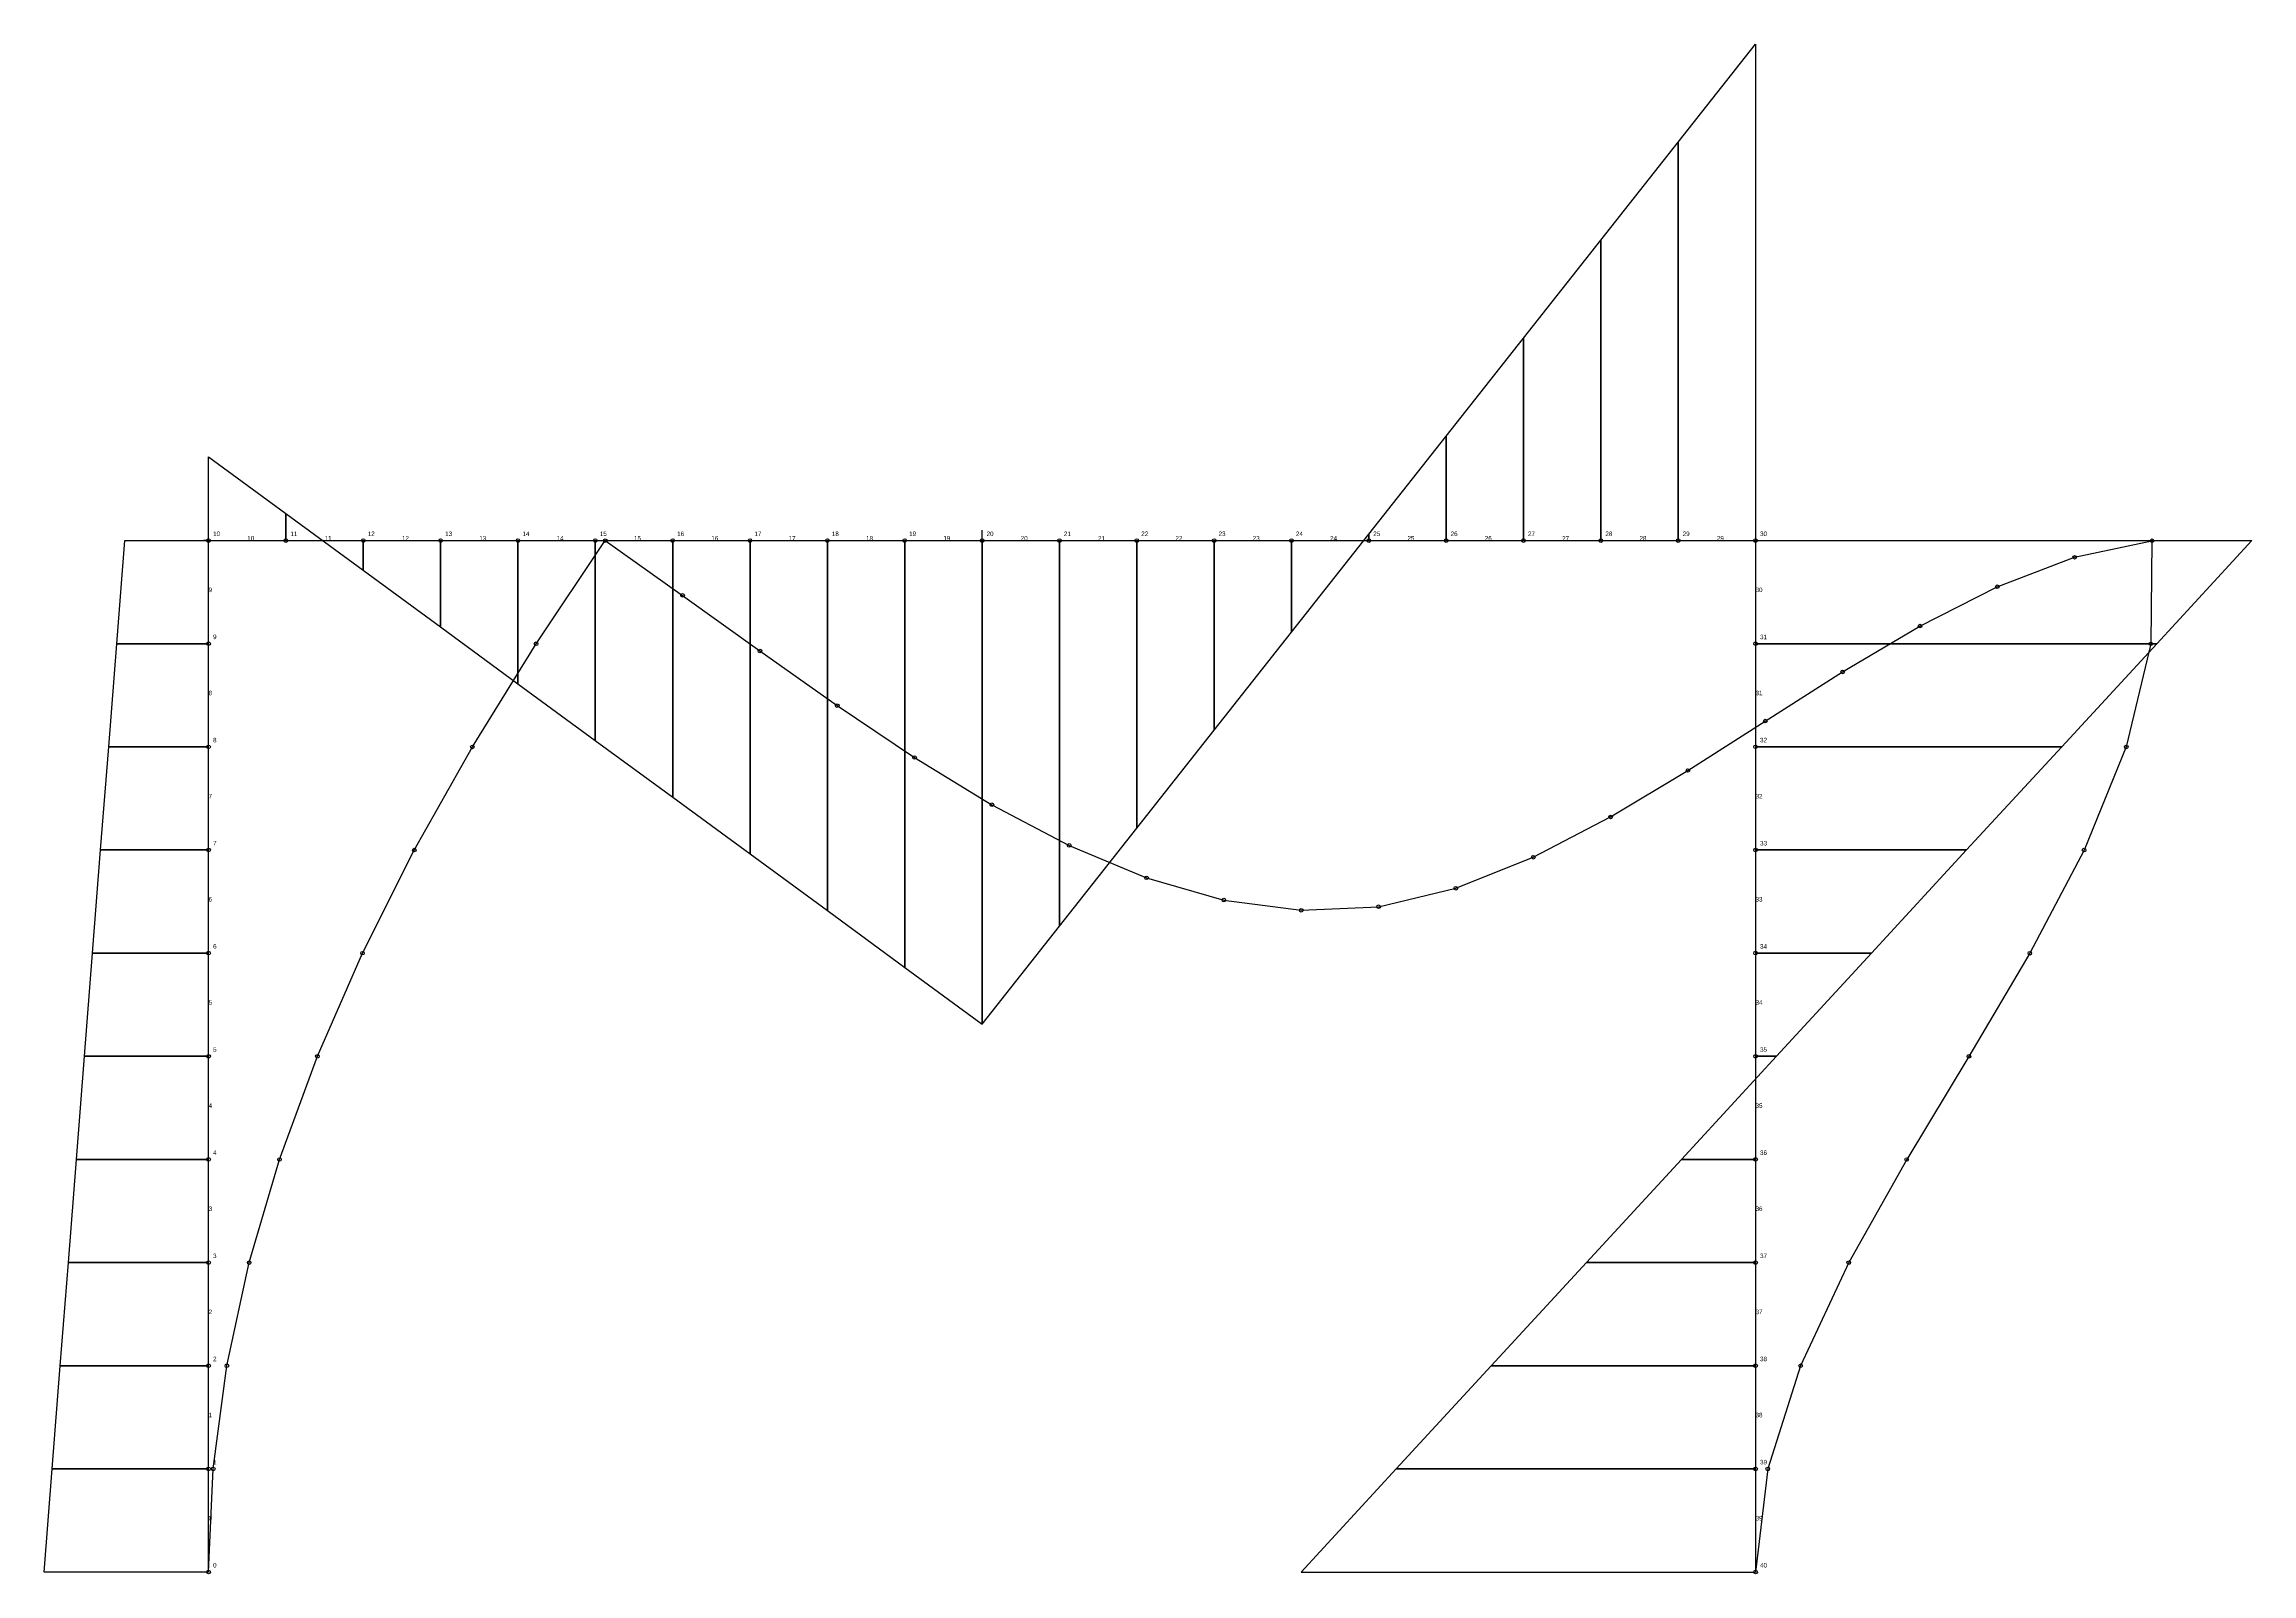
# Model space of a CAD drawing. Header units: metres. Extents: x -32 to 396, y 0 to 296.
import ezdxf

# ---------------------------------------------------------------- set-up
doc = ezdxf.new("R2010")
doc.units = ezdxf.units.M

msp = doc.modelspace()

# ---------------------------------------------------------------- linework, layer by layer
at = {"layer": 'BMD', "color": 4}
for p, q in [((285, 277.244), (300, 296.244)), ((300, 296.244), (300, 200)), ((270, 258.245), (285, 277.244)), ((285, 277.244), (285, 200)), ((285, 200), (285, 277.244)), ((255, 239.245), (270, 258.245)), ((270, 258.245), (270, 200)), ((270, 200), (270, 258.245)), ((240, 220.245), (255, 239.245)), ((255, 239.245), (255, 200)), ((255, 200), (255, 239.245)), ((225, 201.245), (240, 220.245)), ((240, 220.245), (240, 200)), ((240, 200), (240, 220.245)), ((0, 200), (0, 216.247)), ((0, 216.247), (15, 205.247)), ((15, 205.247), (15, 200)), ((15, 200), (15, 205.247)), ((15, 205.247), (30, 194.247)), ((210, 182.245), (225, 201.245)), ((225, 201.245), (225, 200)), ((225, 200), (225, 201.245)), ((-17.8108, 180), (-16.2468, 200)), ((-16.2468, 200), (0, 200)), ((30, 194.247), (30, 200)), ((30, 200), (30, 194.247)), ((45, 183.246), (45, 200)), ((45, 200), (45, 183.246)), ((60, 172.246), (60, 200)), ((60, 200), (60, 172.246)), ((75, 161.246), (75, 200)), ((75, 200), (75, 161.246)), ((90, 150.246), (90, 200)), ((90, 200), (90, 150.246)), ((105, 139.246), (105, 200)), ((105, 200), (105, 139.246)), ((120, 128.246), (120, 200)), ((120, 200), (120, 128.246)), ((135, 117.246), (135, 200)), ((135, 200), (135, 117.246)), ((150, 106.246), (150, 200)), ((150, 200), (150, 106.246)), ((165, 125.245), (165, 200)), ((165, 200), (165, 125.245)), ((180, 144.245), (180, 200)), ((180, 200), (180, 144.245)), ((195, 163.245), (195, 200)), ((195, 200), (195, 163.245)), ((210, 182.245), (210, 200)), ((210, 200), (210, 182.245)), ((300, 200), (396.244, 200)), ((396.244, 200), (377.808, 180)), ((30, 194.247), (45, 183.246)), ((-19.3749, 160), (-17.8108, 180)), ((-17.8108, 180), (0, 180)), ((0, 180), (-17.8108, 180)), ((45, 183.246), (60, 172.246)), ((195, 163.245), (210, 182.245)), ((377.808, 180), (300, 180)), ((300, 180), (377.808, 180)), ((377.808, 180), (359.372, 160)), ((60, 172.246), (75, 161.246)), ((180, 144.245), (195, 163.245)), ((-20.9389, 140), (-19.3749, 160)), ((-19.3749, 160), (0, 160)), ((0, 160), (-19.3749, 160)), ((75, 161.246), (90, 150.246)), ((359.372, 160), (300, 160)), ((300, 160), (359.372, 160)), ((359.372, 160), (340.937, 140)), ((90, 150.246), (105, 139.246)), ((165, 125.245), (180, 144.245)), ((-22.503, 120), (-20.9389, 140)), ((-20.9389, 140), (0, 140)), ((0, 140), (-20.9389, 140)), ((105, 139.246), (120, 128.246)), ((340.937, 140), (300, 140)), ((300, 140), (340.937, 140)), ((340.937, 140), (322.501, 120)), ((120, 128.246), (135, 117.246)), ((150, 106.246), (165, 125.245)), ((-24.067, 100), (-22.503, 120)), ((-22.503, 120), (0, 120)), ((0, 120), (-22.503, 120)), ((322.501, 120), (300, 120)), ((300, 120), (322.501, 120)), ((322.501, 120), (304.065, 100)), ((135, 117.246), (150, 106.246)), ((-25.6311, 80), (-24.067, 100)), ((-24.067, 100), (0, 100)), ((0, 100), (-24.067, 100)), ((304.065, 100), (285.629, 80)), ((304.065, 100), (300, 100)), ((300, 100), (304.065, 100)), ((-27.1951, 60), (-25.6311, 80)), ((-25.6311, 80), (0, 80)), ((0, 80), (-25.6311, 80)), ((285.629, 80), (267.193, 60)), ((285.629, 80), (300, 80)), ((300, 80), (285.629, 80)), ((-28.7592, 40), (-27.1951, 60)), ((-27.1951, 60), (0, 60)), ((0, 60), (-27.1951, 60)), ((267.193, 60), (248.757, 40)), ((267.193, 60), (300, 60)), ((300, 60), (267.193, 60)), ((-30.3232, 20), (-28.7592, 40)), ((-28.7592, 40), (0, 40)), ((0, 40), (-28.7592, 40)), ((248.757, 40), (230.321, 20)), ((248.757, 40), (300, 40)), ((300, 40), (248.757, 40)), ((-31.8873, 0), (-30.3232, 20)), ((-30.3232, 20), (0, 20)), ((0, 20), (-30.3232, 20)), ((230.321, 20), (211.885, 0)), ((230.321, 20), (300, 20)), ((300, 20), (230.321, 20)), ((0, 0), (-31.8873, 0)), ((211.885, 0), (300, 0))]:
    msp.add_line(p, q, dxfattribs=at)
at = {"layer": 'Deflected', "color": 1}
for p, q in [((63.518, 179.984), (76.914, 199.982)), ((76.914, 199.982), (91.9123, 189.368)), ((361.882, 196.752), (376.88, 199.969)), ((376.88, 199.969), (376.626, 179.972)), ((346.883, 191.03), (361.882, 196.752)), ((91.9123, 189.368), (106.911, 178.584)), ((331.885, 183.419), (346.883, 191.03)), ((51.1492, 159.986), (63.518, 179.984)), ((316.887, 174.534), (331.885, 183.419)), ((376.626, 179.972), (371.885, 159.975)), ((106.911, 178.584), (121.909, 167.987)), ((301.888, 164.993), (316.887, 174.534)), ((121.909, 167.987), (136.907, 157.933)), ((286.89, 155.411), (301.888, 164.993)), ((39.8977, 139.987), (51.1492, 159.986)), ((371.885, 159.975), (363.72, 139.978)), ((136.907, 157.933), (151.906, 148.78)), ((271.892, 146.405), (286.89, 155.411)), ((151.906, 148.78), (166.904, 140.884)), ((256.894, 138.592), (271.892, 146.405)), ((29.8538, 119.989), (39.8977, 139.987)), ((166.904, 140.884), (181.902, 134.601)), ((241.895, 132.587), (256.894, 138.592)), ((363.72, 139.978), (353.194, 119.981)), ((181.902, 134.601), (196.9, 130.29)), ((196.9, 130.29), (211.899, 128.306)), ((211.899, 128.306), (226.897, 129.007)), ((226.897, 129.007), (241.895, 132.587)), ((21.1076, 99.991), (29.8538, 119.989)), ((353.194, 119.981), (341.37, 99.9844)), ((13.7494, 79.9928), (21.1076, 99.991)), ((341.37, 99.9844), (329.312, 79.9875)), ((7.8693, 59.9946), (13.7494, 79.9928)), ((329.312, 79.9875), (318.083, 59.9906)), ((3.5576, 39.9964), (7.8693, 59.9946)), ((318.083, 59.9906), (308.746, 39.9938)), ((0.9044, 19.9982), (3.5576, 39.9964)), ((308.746, 39.9938), (302.364, 19.9969)), ((0, 0), (0.9044, 19.9982)), ((302.364, 19.9969), (300, 0))]:
    msp.add_line(p, q, dxfattribs=at)
for centre in [(76.914, 199.982), (361.882, 196.752), (376.88, 199.969), (91.9123, 189.368), (346.883, 191.03), (63.518, 179.984), (331.885, 183.419), (376.626, 179.972), (106.911, 178.584), (316.887, 174.534), (121.909, 167.987), (301.888, 164.993), (51.1492, 159.986), (371.885, 159.975), (136.907, 157.933), (286.89, 155.411), (151.906, 148.78), (271.892, 146.405), (39.8977, 139.987), (166.904, 140.884), (256.894, 138.592), (363.72, 139.978), (181.902, 134.601), (241.895, 132.587), (196.9, 130.29), (211.899, 128.306), (226.897, 129.007), (29.8538, 119.989), (353.194, 119.981), (21.1076, 99.991), (341.37, 99.9844), (13.7494, 79.9928), (329.312, 79.9875), (7.8693, 59.9946), (318.083, 59.9906), (3.5576, 39.9964), (308.746, 39.9938), (0.9044, 19.9982), (302.364, 19.9969), (0, 0), (300, 0)]:
    msp.add_circle(centre, 0.35, dxfattribs=at)
at = {"layer": 'Information', "color": 1}
for p, q in [((150, 200), (150, 202)), ((0, 200), (-1, 200))]:
    msp.add_line(p, q, dxfattribs=at)
at = {"layer": 'Undeflected', "color": 0}
for p, q in [((0, 180), (0, 200)), ((0, 200), (15, 200)), ((15, 200), (30, 200)), ((30, 200), (45, 200)), ((45, 200), (60, 200)), ((60, 200), (75, 200)), ((75, 200), (90, 200)), ((90, 200), (105, 200)), ((105, 200), (120, 200)), ((120, 200), (135, 200)), ((135, 200), (150, 200)), ((150, 200), (165, 200)), ((165, 200), (180, 200)), ((180, 200), (195, 200)), ((195, 200), (210, 200)), ((210, 200), (225, 200)), ((225, 200), (240, 200)), ((240, 200), (255, 200)), ((255, 200), (270, 200)), ((270, 200), (285, 200)), ((285, 200), (300, 200)), ((300, 200), (300, 180)), ((0, 160), (0, 180)), ((300, 180), (300, 160)), ((0, 140), (0, 160)), ((300, 160), (300, 140)), ((0, 120), (0, 140)), ((300, 140), (300, 120)), ((0, 100), (0, 120)), ((300, 120), (300, 100)), ((0, 80), (0, 100)), ((300, 100), (300, 80)), ((0, 60), (0, 80)), ((300, 80), (300, 60)), ((0, 40), (0, 60)), ((300, 60), (300, 40)), ((0, 20), (0, 40)), ((300, 40), (300, 20)), ((0, 0), (0, 20)), ((300, 20), (300, 0))]:
    msp.add_line(p, q, dxfattribs=at)
for centre in [(0, 200), (15, 200), (30, 200), (45, 200), (60, 200), (75, 200), (90, 200), (105, 200), (120, 200), (135, 200), (150, 200), (165, 200), (180, 200), (195, 200), (210, 200), (225, 200), (240, 200), (255, 200), (270, 200), (285, 200), (300, 200), (0, 180), (300, 180), (0, 160), (300, 160), (0, 140), (300, 140), (0, 120), (300, 120), (0, 100), (300, 100), (0, 80), (300, 80), (0, 60), (300, 60), (0, 40), (300, 40), (0, 20), (300, 20), (0, 0), (300, 0)]:
    msp.add_circle(centre, 0.35, dxfattribs=at)

# ---------------------------------------------------------------- texts
at = {"layer": 'Information', "color": 5}
for s, p in [('10', (0.875, 200.875)), ('11', (15.875, 200.875)), ('12', (30.875, 200.875)), ('13', (45.875, 200.875)), ('14', (60.875, 200.875)), ('15', (75.875, 200.875)), ('16', (90.875, 200.875)), ('17', (105.875, 200.875)), ('18', (120.875, 200.875)), ('19', (135.875, 200.875)), ('20', (150.875, 200.875)), ('21', (165.875, 200.875)), ('22', (180.875, 200.875)), ('23', (195.875, 200.875)), ('24', (210.875, 200.875)), ('25', (225.875, 200.875)), ('26', (240.875, 200.875)), ('27', (255.875, 200.875)), ('28', (270.875, 200.875)), ('29', (285.875, 200.875)), ('30', (300.875, 200.875)), ('9', (0.875, 180.875)), ('31', (300.875, 180.875)), ('8', (0.875, 160.875)), ('32', (300.875, 160.875)), ('7', (0.875, 140.875)), ('33', (300.875, 140.875)), ('6', (0.875, 120.875)), ('34', (300.875, 120.875)), ('5', (0.875, 100.875)), ('35', (300.875, 100.875)), ('4', (0.875, 80.875)), ('36', (300.875, 80.875)), ('3', (0.875, 60.875)), ('37', (300.875, 60.875)), ('2', (0.875, 40.875)), ('38', (300.875, 40.875)), ('1', (0.875, 20.875)), ('39', (300.875, 20.875)), ('0', (0.875, 0.875)), ('40', (300.875, 0.875))]:
    msp.add_text(s, height=0.875, dxfattribs=at).set_placement(p)
at = {"layer": 'Information', "color": 0}
for s, p in [('10', (7.5, 200)), ('11', (22.5, 200)), ('12', (37.5, 200)), ('13', (52.5, 200)), ('14', (67.5, 200)), ('15', (82.5, 200)), ('16', (97.5, 200)), ('17', (112.5, 200)), ('18', (127.5, 200)), ('19', (142.5, 200)), ('20', (157.5, 200)), ('21', (172.5, 200)), ('22', (187.5, 200)), ('23', (202.5, 200)), ('24', (217.5, 200)), ('25', (232.5, 200)), ('26', (247.5, 200)), ('27', (262.5, 200)), ('28', (277.5, 200)), ('29', (292.5, 200)), ('9', (0, 190)), ('30', (300, 190)), ('8', (0, 170)), ('31', (300, 170)), ('7', (0, 150)), ('32', (300, 150)), ('6', (0, 130)), ('33', (300, 130)), ('5', (0, 110)), ('34', (300, 110)), ('4', (0, 90)), ('35', (300, 90)), ('3', (0, 70)), ('36', (300, 70)), ('2', (0, 50)), ('37', (300, 50)), ('1', (0, 30)), ('38', (300, 30)), ('0', (0, 10)), ('39', (300, 10))]:
    msp.add_text(s, height=0.875, dxfattribs=at).set_placement(p)

doc.saveas('drawing.dxf')
